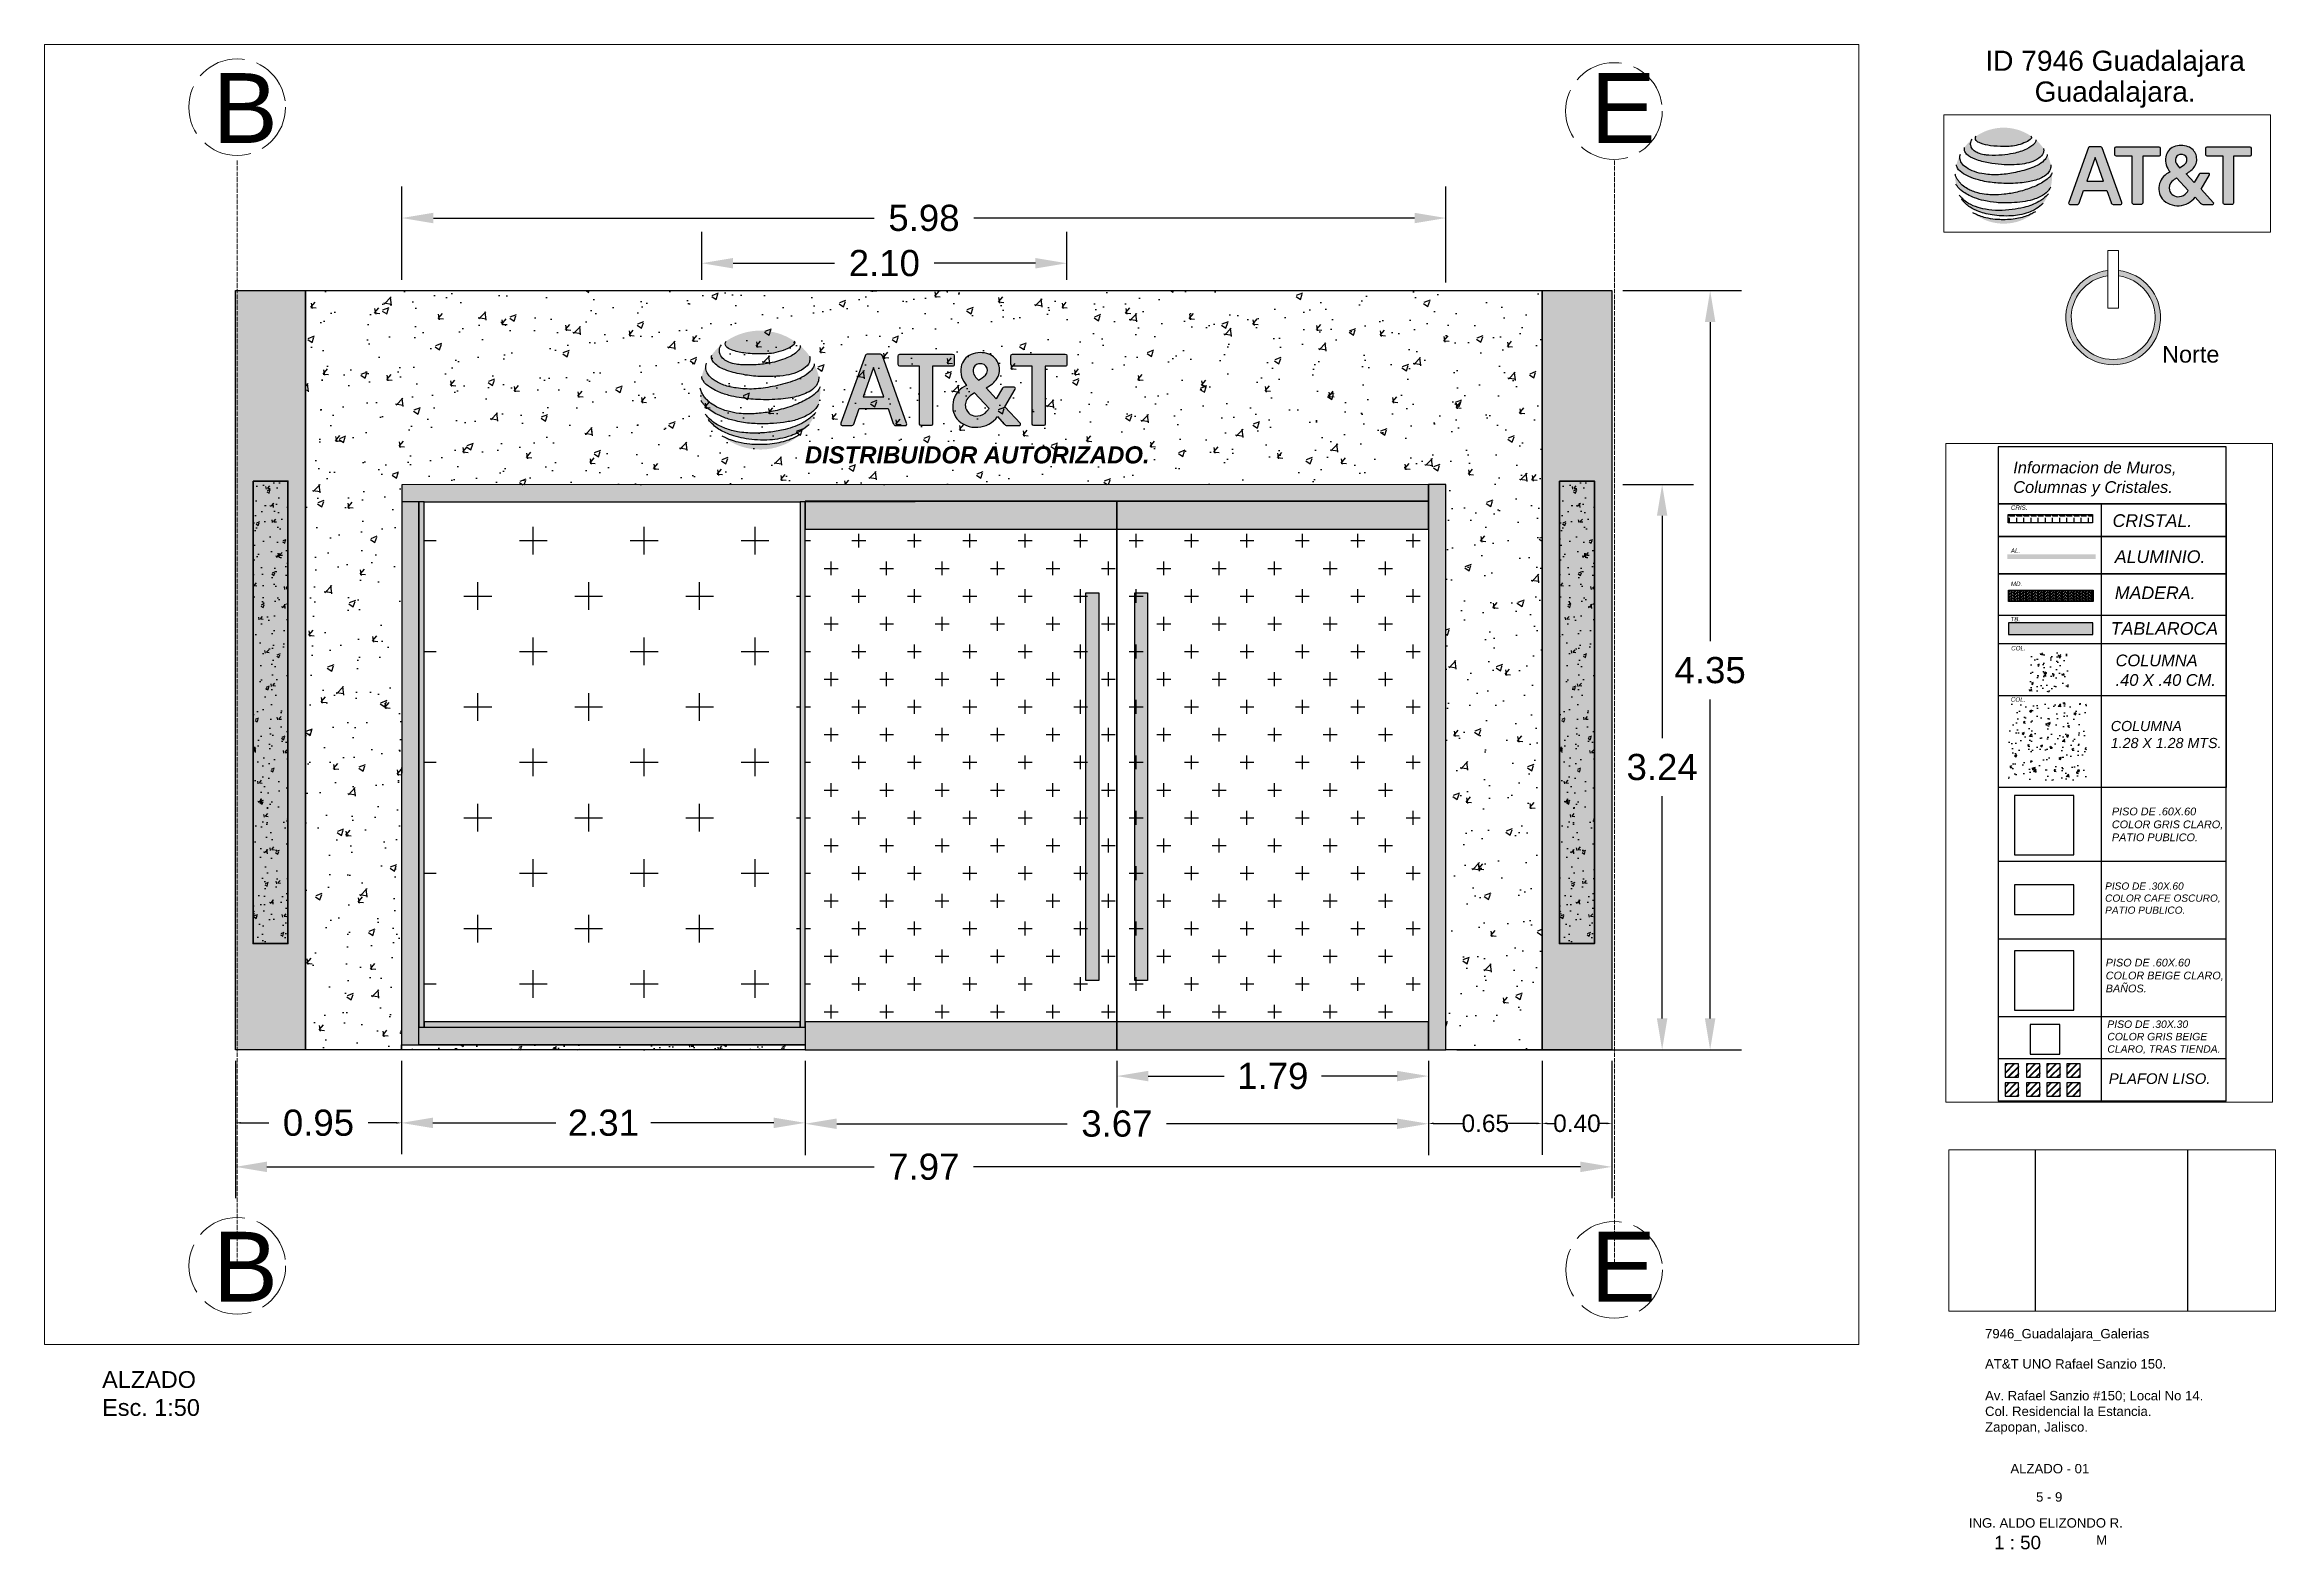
# Paper-space layout 'ARQ-05' of a CAD drawing. Header units: millimetres. Extents: x 82.4 to 165.5, y 72 to 128.1.
# The model-space entities are those that its viewports show. They can reach past a viewport. Long polylines and large blocks are cut down to what shows.
import ezdxf

# ---------------------------------------------------------------- set-up
doc = ezdxf.new("R2010")
doc.units = ezdxf.units.MM
doc.linetypes.add('ACAD_ISO02W100', pattern=[15, 12, -3])
for name, color, linetype, lineweight in [('COTAS', 161, 'ACAD_ISO02W100', 20), ('LAM-Solapa', 250, 'Continuous', 18), ('PLAFON', 151, 'Continuous', 25)]:
    doc.layers.add(name, color=color, linetype=linetype, lineweight=lineweight)
for name, color, linetype in [('CUADRO IMFORMATIVO', 93, 'Continuous'), ('LETRERO', 250, 'Continuous'), ('MEDIDAS.', 75, 'Continuous'), ('MUROS - ARQ.', 251, 'Continuous'), ('MUROS ACABADO.', 201, 'Continuous')]:
    doc.layers.add(name, color=color, linetype=linetype)
doc.styles.get("Standard").update_dxf_attribs({"font": 'arial.ttf'})
doc.dimstyles.get("Standard").update_dxf_attribs({"dimtxt": 0.15, "dimasz": 0.18, "dimexe": 0.18, "dimexo": 0.0625, "dimgap": 0.09, "dimtad": 0, "dimtih": 1, "dimtoh": 1, "dimzin": 0, "dimdsep": 46, "dimtxsty": 'Standard', "dimblk2": 'ARCHTICK', "dimcen": 0.09, "dimadec": 0, "dimazin": 0, "dimtfac": 1, "dimtofl": 0, "dimtmove": 0, "dimatfit": 3, "dimfxl": 1, "dimtolj": 1, "dimtzin": 0, "dimarcsym": 0})
picture_1 = doc.add_image_def('image29.png', size_in_pixel=(571, 626))
pattern_1 = [(0, (34.98416, 0), (0.15875, 0.15875), [0.079375, -0.238125]), (90, (35.02385, -0.03969), (-0.15875, 0.15875), [0.079375, -0.238125])]

psp = doc.layouts.new('ARQ-05')

# ---------------------------------------------------------------- texts
at = {"layer": 'LAM-Solapa', "attachment_point": 1}
for s, width, heights, insert, char_height in [('\\pi2.1502;ID 7946 Guadalajara', 13.82729, [0], (152.511, 127.84), 0.75), ('\\pi3.9873;Guadalajara.', 13.82729, [0], (152.511, 126.692), 0.75), ('Norte', 22.68618, [0], (161.245, 116.846), 0.625), ('7946_Guadalajara_Galerias', 23.37132, [0], (154.653, 80.225), 0.35), ('AT&T UNO Rafael Sanzio 150.', 23.37132, [0], (154.653, 79.1), 0.35), ('ALZADO\\PEsc. 1:50', 22.68618, [0], (84.533, 78.654), 0.625), ('Av. Rafael Sanzio #150; Local No 14.\\PCol. Residencial la Estancia.\\PZapopan, Jalisco.', 23.37132, [4.461], (154.653, 77.917), 0.35), ('\\pi1.7324;ALZADO - 01', 6.30978, [1.862], (153.865, 75.197), 0.35), ('\\pi2.6866;5 - 9', 6.30978, [1.46], (153.865, 74.143), 0.35), ('ING. ALDO ELIZONDO R.', 12.25027, [0], (154.05, 73.176), 0.35), ('\\pi0.93798;1 : 50', 3.51409, [1.255], (154.05, 72.521), 0.5), ('M', 2.80981, [1.297], (158.788, 72.543), 0.35)]:
    psp.add_mtext_dynamic_manual_height_columns(s, width=width, gutter_width=12.5, heights=heights, dxfattribs=dict(at, insert=insert, char_height=char_height))

msp = doc.modelspace()

# ---------------------------------------------------------------- texts
at = {"layer": 'COTAS', "color": 142, "char_height": 0.4, "attachment_point": 1}
for s, insert in [('B', (10985.39, 3805.376)), ('E', (10993.282, 3805.376)), ('B', (10985.391, 3798.738)), ('E', (10993.283, 3798.738))]:
    msp.add_mtext_dynamic_manual_height_columns(s, width=0.04813, gutter_width=12.5, heights=[0], dxfattribs=dict(at, insert=insert))
at = {"layer": 'CUADRO IMFORMATIVO', "color": 7, "attachment_point": 1}
for s, insert, char_height in [('{\\fArial|b0|i1|c0|p34;Informacion de Muros, \\PColumnas y Cristales.}', (10996.094, 3821.824), 0.11888), ('{\\fArial|b0|i1|c0|p34;CRIS.}', (10996.07, 3821.381), 0.04516), ('{\\fArial|b0|i1|c0|p34;CRISTAL.}', (10997.099, 3821.291), 0.1282), ('{\\fArial|b0|i1|c0|p34;AL.}', (10996.07, 3820.946), 0.04516), ('{\\fArial|b0|i1|c0|p34;ALUMINIO.}', (10997.122, 3820.926), 0.12835), ('{\\fArial|b0|i1|c0|p34;MD.}', (10996.07, 3820.61), 0.04516), ('{\\fArial|b0|i1|c0|p34;MADERA.}', (10997.122, 3820.56), 0.12835), ('{\\fArial|b0|i1|c0|p34;TB.}', (10996.066, 3820.252), 0.04516), ('{\\fArial|b0|i1|c0|p34;TABLAROCA}', (10997.081, 3820.199), 0.12835), ('{\\fArial|b0|i1|c0|p34;COL.}', (10996.073, 3819.958), 0.04516), ('{\\fArial|b0|i1|c0|p34;COLUMNA \\P.40 X .40 CM.}', (10997.13, 3819.871), 0.11881), ('{\\fArial|b0|i1|c0|p34;COL.}', (10996.07, 3819.439), 0.04516), ('{\\fArial|b0|i1|c0|p34;COLUMNA \\P1.28 X 1.28 MTS.}', (10997.081, 3819.199), 0.10306), ('{\\fArial|b0|i1|c0|p34;PISO DE .60X.60\\PCOLOR GRIS CLARO, \\PPATIO PUBLICO. }', (10997.092, 3818.322), 0.07849), ('{\\fArial|b0|i1|c0|p34;PISO DE .30X.60\\PCOLOR CAFE OSCURO, \\PPATIO PUBLICO. }', (10997.024, 3817.564), 0.07311), ('{\\fArial|b0|i1|c0|p34;PISO DE .60X.60\\PCOLOR BEIGE CLARO, \\PBAÑOS. }', (10997.03, 3816.792), 0.07849), ('{\\fArial|b0|i1|c0|p34;PISO DE .30X.30\\PCOLOR GRIS BEIGE\\PCLARO, TRAS TIENDA.}', (10997.046, 3816.167), 0.0753), ('{\\fArial|b0|i1|c0|p34;PLAFON LISO.}', (10997.061, 3815.632), 0.10772)]:
    msp.add_mtext_dynamic_manual_height_columns(s, width=3.703, gutter_width=12.5, heights=[0], dxfattribs=dict(at, insert=insert, char_height=char_height))
at = {"layer": 'LETRERO', "color": 250, "insert": (10988.782, 3803.238), "char_height": 0.09785, "attachment_point": 1}
msp.add_mtext_dynamic_manual_height_columns('{\\fArial|b1|i1|c0|p34;DISTRIBUIDOR AUTORIZADO.}', width=2.00814, gutter_width=12.5, heights=[0], dxfattribs=at)

# ---------------------------------------------------------------- blocks, each defined once
blk = doc.blocks.new('AT&T')
at = {"true_color": 0x389cff}
h = blk.add_hatch(color=150, dxfattribs=at)
h.dxf.hatch_style = 1
edge = h.paths.add_edge_path()
edge.add_ellipse((0.011, -0.0056), major_axis=(-0.2467, 0), ratio=0.990182, start_angle=235.80876, end_angle=304.48045)
edge.add_spline(control_points=[(-0.1287, 0.1958), (-0.1344, 0.1892), (-0.1334, 0.1714), (-0.0973, 0.155), (-0.0521, 0.1444), (0.0151, 0.1425), (0.0805, 0.1445), (0.1545, 0.1769), (0.1535, 0.192), (0.1496, 0.1965)], knot_values=[0.128865, 0.128865, 0.128865, 0.128865, 0.153866, 0.179922, 0.232217, 0.300381, 0.373945, 0.445699, 0.478946, 0.478946, 0.478946, 0.478946], degree=3, periodic=0)
h = blk.add_hatch(color=150, dxfattribs=at)
h.dxf.hatch_style = 1
edge = h.paths.add_edge_path()
edge.add_spline(control_points=[(-0.2293, 0.0496), (-0.2287, 0.0439), (-0.222, 0.024), (-0.1964, 0.0057), (-0.1602, -0.014), (-0.1206, -0.0275), (-0.0648, -0.0392), (0.0063, -0.0461), (0.0774, -0.0452), (0.1433, -0.0372), (0.188, -0.0255), (0.2234, -0.0061), (0.2435, 0.0134), (0.2511, 0.0333), (0.2515, 0.0457), (0.2514, 0.0493)], knot_values=[0.014023, 0.014023, 0.014023, 0.014023, 0.030974, 0.073379, 0.10402, 0.155335, 0.197783, 0.274963, 0.369242, 0.410223, 0.47411, 0.506523, 0.530369, 0.556614, 0.567607, 0.567607, 0.567607, 0.567607], degree=3, periodic=0)
edge.add_ellipse((0.011, -0.0056), major_axis=(-0.2467, 0), ratio=0.990182, start_angle=192.99233, end_angle=206.21787)
edge.add_spline(control_points=[(0.2323, 0.1023), (0.2323, 0.1002), (0.2317, 0.0882), (0.2051, 0.0551), (0.1433, 0.0286), (0.0643, 0.0082), (-0.0137, -0.0035), (-0.0811, 0.0006), (-0.137, 0.0124), (-0.1769, 0.0323), (-0.2036, 0.0555), (-0.214, 0.0823), (-0.2117, 0.097), (-0.2092, 0.1046)], knot_values=[0.003597, 0.003597, 0.003597, 0.003597, 0.009886, 0.039798, 0.122741, 0.208239, 0.285459, 0.358281, 0.409779, 0.455584, 0.490924, 0.513468, 0.537289, 0.537289, 0.537289, 0.537289], degree=3, periodic=0)
edge.add_ellipse((0.011, -0.0056), major_axis=(-0.2467, 0), ratio=0.990182, start_angle=333.19912, end_angle=346.94128)
h = blk.add_hatch(color=150, dxfattribs=at)
h.dxf.hatch_style = 1
edge = h.paths.add_edge_path()
edge.add_spline(control_points=[(0.1747, 0.1772), (0.1757, 0.1739), (0.1759, 0.17), (0.1625, 0.1481), (0.1228, 0.1255), (0.065, 0.1067), (0.0001, 0.0979), (-0.0497, 0.0968), (-0.0907, 0.1001), (-0.1165, 0.1075), (-0.14, 0.1203), (-0.1542, 0.1376), (-0.1591, 0.1603), (-0.1532, 0.1732), (-0.1487, 0.1806)], knot_values=[0.003593, 0.003593, 0.003593, 0.003593, 0.006024, 0.021106, 0.073245, 0.144555, 0.202269, 0.269247, 0.293403, 0.325434, 0.349075, 0.372728, 0.390364, 0.4152, 0.4152, 0.4152, 0.4152], degree=3, periodic=0)
edge.add_ellipse((0.011, -0.0056), major_axis=(-0.2467, 0), ratio=0.990182, start_angle=310.35697, end_angle=323.8514)
edge.add_spline(control_points=[(-0.1882, 0.1385), (-0.1894, 0.1327), (-0.1896, 0.1201), (-0.172, 0.0954), (-0.1281, 0.0739), (-0.0678, 0.0581), (-0.0054, 0.0502), (0.0521, 0.0496), (0.1168, 0.0525), (0.1758, 0.0685), (0.2134, 0.1025), (0.2152, 0.1228), (0.2143, 0.1309), (0.2139, 0.1333)], knot_values=[0.008649, 0.008649, 0.008649, 0.008649, 0.025773, 0.045772, 0.096013, 0.166665, 0.233614, 0.282556, 0.338803, 0.427861, 0.462359, 0.479526, 0.486818, 0.486818, 0.486818, 0.486818], degree=3, periodic=0)
edge.add_ellipse((0.011, -0.0056), major_axis=(-0.2467, 0), ratio=0.990182, start_angle=214.66002, end_angle=228.43024)
at = {"true_color": 0x000000}
h = blk.add_hatch(color=18, dxfattribs=at)
h.dxf.hatch_style = 1
edge = h.paths.add_edge_path()
edge.add_line((0.3475, -0.1515), (0.3868, -0.1515))
edge.add_arc((0.3868, -0.1433), 0.00826, 270, 346.49232)
edge.add_line((0.3948, -0.1452), (0.4172, -0.081))
edge.add_line((0.4172, -0.081), (0.5357, -0.081))
edge.add_line((0.5357, -0.081), (0.5574, -0.1428))
edge.add_arc((0.5697, -0.1387), 0.013, 198.61711, 261.66238)
edge.add_line((0.5678, -0.1515), (0.607, -0.1516))
edge.add_arc((0.6059, -0.1446), 0.00708, 278.8223, 386.06493)
edge.add_line((0.6123, -0.1415), (0.5125, 0.1354))
edge.add_arc((0.503, 0.132), 0.01, 19.8261, 75.82093)
edge.add_line((0.5055, 0.1418), (0.4507, 0.1418))
edge.add_arc((0.4507, 0.1335), 0.00823, 90, 151.53848)
edge.add_line((0.4435, 0.1374), (0.3426, -0.1419))
edge.add_arc((0.3484, -0.1451), 0.00653, 151.07027, 262.02362)
h.paths.add_polyline_path([(0.434, -0.0339), (0.5185, -0.0339), (0.4767, 0.0871)], flags=16)
h = blk.add_hatch(color=18, dxfattribs=at)
h.dxf.hatch_style = 1
edge = h.paths.add_edge_path()
edge.add_line((0.5837, 0.142), (0.8005, 0.142))
edge.add_arc((0.8005, 0.1348), 0.00716, 4.19999, 90, ccw=False)
edge.add_line((0.8077, 0.1353), (0.8077, 0.0996))
edge.add_arc((0.801, 0.0996), 0.00668, -95.31113, 0, ccw=False)
edge.add_line((0.8004, 0.093), (0.7186, 0.093))
edge.add_line((0.7186, 0.093), (0.7186, -0.146))
edge.add_arc((0.7116, -0.1445), 0.00716, 280.03141, 347.51879, ccw=False)
edge.add_line((0.7129, -0.1515), (0.672, -0.1515))
edge.add_arc((0.6729, -0.1442), 0.00745, 188.94313, 262.82227, ccw=False)
edge.add_line((0.6656, -0.1453), (0.6656, 0.093))
edge.add_line((0.6656, 0.093), (0.5849, 0.093))
edge.add_arc((0.5849, 0.1011), 0.00813, 193.59653, 270, ccw=False)
edge.add_line((0.577, 0.0992), (0.577, 0.1343))
edge.add_arc((0.5847, 0.1343), 0.00773, 97.51574, 180, ccw=False)
h = blk.add_hatch(color=18, dxfattribs=at)
h.dxf.hatch_style = 1
edge = h.paths.add_edge_path(flags=16)
edge.add_arc((0.8405, 0.1598), 0.1413, 297.96974, 312.5604)
edge.add_arc((0.9164, 0.075), 0.0275, 315.73621, 358.76015)
edge.add_arc((0.9181, 0.0765), 0.0259, 355.28137, 443.56521)
edge.add_arc((0.9143, 0.0159), 0.0866, 85.54023, 94.45977)
edge.add_arc((0.9114, 0.0763), 0.0262, 98.39035, 178.77629)
edge.add_arc((0.9198, 0.0739), 0.0347, 175.1233, 217.13161)
edge.add_arc((0.9708, 0.103), 0.0933, 212.44336, 226.68991)
edge = h.paths.add_edge_path(flags=16)
edge.add_line((0.9507, -0.0813), (0.8912, -0.0173))
edge.add_arc((0.941, -0.1101), 0.1054, 118.20096, 134.03797)
edge.add_arc((0.8981, -0.0675), 0.0449, 132.53892, 194.59899)
edge.add_arc((0.8982, -0.0676), 0.045, 194.46129, 279.06822)
edge.add_arc((0.9013, -0.0603), 0.0518, 274.35322, 321.59)
edge.add_arc((0.8531, -0.0138), 0.1187, 318.48757, 325.3812)
edge = h.paths.add_edge_path()
edge.add_arc((0.8926, -0.0712), 0.0913, 111.79706, 215.48753)
edge.add_arc((0.898, -0.049), 0.1096, 223.28818, 323.39802)
edge.add_line((0.986, -0.1144), (1.013, -0.1449))
edge.add_arc((1.026, -0.1356), 0.016, 215.81592, 267.01052)
edge.add_line((1.0251, -0.1515), (1.0752, -0.1515))
edge.add_arc((1.0744, -0.1459), 0.00569, 277.51574, 384.51939)
edge.add_line((1.0796, -0.1435), (1.016, -0.0744))
edge.add_line((1.016, -0.0744), (1.0579, -0.002))
edge.add_arc((1.0531, 0.0008), 0.0056, 329.92161, 439.58613)
edge.add_line((1.0541, 0.0063), (1.0141, 0.0063))
edge.add_arc((1.0141, -0.0051), 0.0114, 90, 140.62448)
edge.add_line((1.0053, 0.0021), (0.9805, -0.0409))
edge.add_line((0.9805, -0.0409), (0.9395, 0.0039))
edge.add_arc((0.886, 0.1104), 0.1192, 296.67717, 325.63512)
edge.add_arc((0.9247, 0.0779), 0.0691, 329.72187, 428.20292)
edge.add_arc((0.9153, 0.0445), 0.1037, 70.21568, 111.5609)
edge.add_arc((0.9034, 0.078), 0.0682, 112.57893, 170.18893)
edge.add_arc((0.9163, 0.073), 0.0819, 168.33036, 197.20493)
edge.add_arc((0.9434, 0.0867), 0.1119, 199.76986, 220.79873)
h = blk.add_hatch(color=18, dxfattribs=at)
h.dxf.hatch_style = 1
edge = h.paths.add_edge_path()
edge.add_line((1.0466, 0.142), (1.2634, 0.142))
edge.add_arc((1.2634, 0.1348), 0.00716, 4.19999, 90, ccw=False)
edge.add_line((1.2705, 0.1353), (1.2705, 0.0996))
edge.add_arc((1.2638, 0.0996), 0.00668, -95.31113, 0, ccw=False)
edge.add_line((1.2632, 0.093), (1.1815, 0.093))
edge.add_line((1.1815, 0.093), (1.1815, -0.146))
edge.add_arc((1.1745, -0.1445), 0.00716, 280.03141, 347.51879, ccw=False)
edge.add_line((1.1757, -0.1515), (1.1349, -0.1515))
edge.add_arc((1.1358, -0.1442), 0.00745, 188.94313, 262.82227, ccw=False)
edge.add_line((1.1284, -0.1453), (1.1284, 0.093))
edge.add_line((1.1284, 0.093), (1.0477, 0.093))
edge.add_arc((1.0477, 0.1011), 0.00813, 193.59653, 270, ccw=False)
edge.add_line((1.0398, 0.0992), (1.0398, 0.1343))
edge.add_arc((1.0476, 0.1343), 0.00773, 97.51574, 180, ccw=False)
at = {"true_color": 0x389cff}
h = blk.add_hatch(color=150, dxfattribs=at)
h.dxf.hatch_style = 1
edge = h.paths.add_edge_path()
edge.add_spline(control_points=[(-0.232, -0.048), (-0.2297, -0.0526), (-0.2248, -0.0613), (-0.2129, -0.0735), (-0.1967, -0.0878), (-0.1707, -0.1034), (-0.1345, -0.1205), (-0.0846, -0.1348), (-0.0364, -0.1424), (0.0155, -0.1446), (0.0641, -0.1437), (0.1189, -0.1373), (0.1642, -0.1277), (0.2034, -0.1105), (0.2315, -0.0925), (0.2447, -0.0726), (0.2495, -0.0653), (0.2507, -0.0636)], knot_values=[0.012982, 0.012982, 0.012982, 0.012982, 0.028308, 0.04302, 0.063513, 0.093229, 0.133566, 0.183249, 0.248239, 0.279568, 0.339134, 0.393524, 0.445234, 0.477135, 0.521976, 0.542107, 0.5483, 0.5483, 0.5483, 0.5483], degree=3, periodic=0)
edge.add_ellipse((0.011, -0.0056), major_axis=(-0.2467, 0), ratio=0.990182, start_angle=166.26811, end_angle=183.20985)
edge.add_spline(control_points=[(0.2573, 0.0081), (0.2558, 0.0041), (0.2516, -0.0054), (0.2358, -0.0222), (0.2022, -0.0458), (0.1479, -0.0697), (0.0821, -0.09), (0.0174, -0.1012), (-0.035, -0.104), (-0.0805, -0.1017), (-0.1152, -0.095), (-0.1477, -0.0849), (-0.1745, -0.0723), (-0.1963, -0.057), (-0.2127, -0.0416), (-0.2228, -0.0279), (-0.231, -0.0134), (-0.2342, -0.0031), (-0.2356, 0.0022)], knot_values=[0.007802, 0.007802, 0.007802, 0.007802, 0.0205, 0.038932, 0.075849, 0.143421, 0.21564, 0.282181, 0.339884, 0.372758, 0.418414, 0.445526, 0.474864, 0.506767, 0.524911, 0.541965, 0.557948, 0.574375, 0.574375, 0.574375, 0.574375], degree=3, periodic=0)
edge.add_ellipse((0.011, -0.0056), major_axis=(-0.2467, 0), ratio=0.990182, start_angle=358.17621, end_angle=370.00004)
h = blk.add_hatch(color=150, dxfattribs=at)
h.dxf.hatch_style = 1
edge = h.paths.add_edge_path()
edge.add_spline(control_points=[(-0.2035, -0.1262), (-0.1997, -0.1305), (-0.1894, -0.1416), (-0.1718, -0.158), (-0.1488, -0.1733), (-0.1208, -0.1863), (-0.0867, -0.1977), (-0.0454, -0.2067), (0.0011, -0.2109), (0.0476, -0.2115), (0.0938, -0.2054), (0.1335, -0.1958), (0.1715, -0.1785), (0.1954, -0.1614), (0.2092, -0.1497), (0.2119, -0.1474)], knot_values=[0.02124, 0.02124, 0.02124, 0.02124, 0.038567, 0.066554, 0.09322, 0.121056, 0.158938, 0.200798, 0.247614, 0.298784, 0.33987, 0.387174, 0.420854, 0.464375, 0.475001, 0.475001, 0.475001, 0.475001], degree=3, periodic=0)
edge.add_ellipse((0.011, -0.0056), major_axis=(-0.2467, 0), ratio=0.990182, start_angle=144.51815, end_angle=157.85061)
edge.add_spline(control_points=[(0.2395, -0.0977), (0.2356, -0.1018), (0.2209, -0.1168), (0.1815, -0.146), (0.1212, -0.1674), (0.0517, -0.1792), (-0.0139, -0.1842), (-0.077, -0.1796), (-0.1324, -0.1644), (-0.1743, -0.1452), (-0.2, -0.122), (-0.2109, -0.1091), (-0.2146, -0.1044)], knot_values=[0.011524, 0.011524, 0.011524, 0.011524, 0.028354, 0.074673, 0.157277, 0.217096, 0.286184, 0.354151, 0.405667, 0.458056, 0.490472, 0.508639, 0.508639, 0.508639, 0.508639], degree=3, periodic=0)
edge.add_ellipse((0.011, -0.0056), major_axis=(-0.2467, 0), ratio=0.990182, start_angle=23.85399, end_angle=29.59482)
h = blk.add_hatch(color=150, dxfattribs=at)
h.dxf.hatch_style = 1
edge = h.paths.add_edge_path()
edge.add_ellipse((0.011, -0.0056), major_axis=(-0.2467, 0), ratio=0.990182, start_angle=50.67857, end_angle=131.24059)
edge.add_spline(control_points=[(0.1736, -0.1893), (0.1708, -0.1907), (0.1605, -0.1957), (0.1411, -0.2061), (0.1121, -0.2168), (0.0775, -0.2242), (0.0393, -0.2301), (0.0023, -0.2298), (-0.0377, -0.2286), (-0.0746, -0.2218), (-0.1086, -0.2123), (-0.1301, -0.2023), (-0.1413, -0.1966), (-0.1453, -0.1946)], knot_values=[0.00823, 0.00823, 0.00823, 0.00823, 0.0177, 0.042594, 0.074296, 0.109937, 0.148709, 0.189938, 0.2206, 0.268724, 0.301937, 0.3263, 0.33974, 0.33974, 0.33974, 0.33974], degree=3, periodic=0)
at = {"color": 18, "true_color": 0x000000}
for points in [[(0.3475, -0.1515), (0.3868, -0.1515, 0.346732), (0.3948, -0.1452), (0.4172, -0.081), (0.5357, -0.081), (0.5574, -0.1428, 0.282242), (0.5678, -0.1515), (0.607, -0.1516, 0.50537), (0.6123, -0.1415), (0.5125, 0.1354, 0.249304), (0.5055, 0.1418), (0.4507, 0.1418, 0.275157), (0.4435, 0.1374), (0.3426, -0.1419, 0.525866)], [(0.5837, 0.142), (0.8005, 0.142, -0.392903), (0.8077, 0.1353), (0.8077, 0.0996, -0.441632), (0.8004, 0.093), (0.7186, 0.093), (0.7186, -0.146, -0.303287), (0.7129, -0.1515), (0.672, -0.1515, -0.334009), (0.6656, -0.1453), (0.6656, 0.093), (0.5849, 0.093, -0.346298), (0.577, 0.0992), (0.577, 0.1343, -0.376295)], [(1.0466, 0.142), (1.2634, 0.142, -0.392903), (1.2705, 0.1353), (1.2705, 0.0996, -0.441632), (1.2632, 0.093), (1.1815, 0.093), (1.1815, -0.146, -0.303287), (1.1757, -0.1515), (1.1349, -0.1515, -0.334009), (1.1284, -0.1453), (1.1284, 0.093), (1.0477, 0.093, -0.346298), (1.0398, 0.0992), (1.0398, 0.1343, -0.376295)]]:
    blk.add_lwpolyline(points, format="xyb", close=True, dxfattribs=at)
for points in [[(0.9395, 0.0039, 0.12703), (0.9844, 0.0431, 0.458264), (0.9504, 0.1421, 0.182385), (0.8772, 0.141, 0.256803), (0.8361, 0.0896, 0.12666), (0.8381, 0.0488, 0.092014), (0.8587, 0.0135, -56.877628)], [(0.9068, 0.0351, 0.06375), (0.9361, 0.0558, 0.189964), (0.9439, 0.0744, 0.405468), (0.921, 0.1023, 0.038938), (0.9075, 0.1023, 0.365879), (0.8851, 0.0769, 0.185377), (0.892, 0.0529, 0.062243), (0.9068, 0.0351, -0.802104)], [(0.8587, 0.0135, 0.486062), (0.8183, -0.1242, 0.466891), (0.986, -0.1144), (1.013, -0.1449, 0.22717), (1.0251, -0.1515), (1.0752, -0.1515, 0.504061), (1.0796, -0.1435), (1.016, -0.0744), (1.0579, -0.002, 0.518708), (1.0541, 0.0063), (1.0141, 0.0063, 0.224555), (1.0053, 0.0021), (0.9805, -0.0409), (0.9395, 0.0039)], [(0.9507, -0.0813), (0.8912, -0.0173, 0.069212), (0.8677, -0.0344, 0.277607), (0.8546, -0.0788, 0.386906), (0.9053, -0.112, 0.209078), (0.9419, -0.0925, 0.030088), (0.9507, -0.0813, 0.609101)]]:
    blk.add_lwpolyline(points, format="xyb", dxfattribs=at)
blk.add_lwpolyline([(0.434, -0.0339), (0.5185, -0.0339), (0.4767, 0.0871), (0.434, -0.0339)], dxfattribs=at)
at = {"color": 150, "true_color": 0x389cff}
for points, knots in [([(0.1496, 0.1965), (0.1535, 0.192), (0.1545, 0.1769), (0.0805, 0.1445), (0.0151, 0.1425), (-0.0521, 0.1444), (-0.0973, 0.155), (-0.1334, 0.1714), (-0.1344, 0.1892), (-0.1287, 0.1958)], [0.1288654, 0.1288654, 0.1288654, 0.1288654, 0.1621128, 0.2338664, 0.3074303, 0.3755951, 0.4278902, 0.4539459, 0.4789464, 0.4789464, 0.4789464, 0.4789464]), ([(0.2323, 0.1023), (0.2323, 0.1002), (0.2317, 0.0882), (0.2051, 0.0551), (0.1433, 0.0286), (0.0643, 0.0082), (-0.0137, -0.0035), (-0.0811, 0.0006), (-0.137, 0.0124), (-0.1769, 0.0323), (-0.2036, 0.0555), (-0.214, 0.0823), (-0.2117, 0.097), (-0.2092, 0.1046)], [0.0035967, 0.0035967, 0.0035967, 0.0035967, 0.0098858, 0.0397983, 0.122741, 0.2082388, 0.285459, 0.3582808, 0.4097789, 0.4555835, 0.4909237, 0.5134678, 0.5372889, 0.5372889, 0.5372889, 0.5372889]), ([(0.2139, 0.1333), (0.2143, 0.1309), (0.2152, 0.1228), (0.2134, 0.1025), (0.1758, 0.0685), (0.1168, 0.0525), (0.0521, 0.0496), (-0.0054, 0.0502), (-0.0678, 0.0581), (-0.1281, 0.0739), (-0.172, 0.0954), (-0.1896, 0.1201), (-0.1894, 0.1327), (-0.1882, 0.1385)], [0.0086485, 0.0086485, 0.0086485, 0.0086485, 0.01594, 0.0331077, 0.067605, 0.1566633, 0.2129102, 0.2618518, 0.3288015, 0.3994534, 0.4496941, 0.4696933, 0.4868177, 0.4868177, 0.4868177, 0.4868177]), ([(0.1747, 0.1772), (0.1757, 0.1739), (0.1759, 0.17), (0.1625, 0.1481), (0.1228, 0.1255), (0.065, 0.1067), (0.0001, 0.0979), (-0.0497, 0.0968), (-0.0907, 0.1001), (-0.1165, 0.1075), (-0.14, 0.1203), (-0.1542, 0.1376), (-0.1591, 0.1603), (-0.1532, 0.1732), (-0.1487, 0.1806)], [0.0035932, 0.0035932, 0.0035932, 0.0035932, 0.0060238, 0.0211063, 0.0732448, 0.1445555, 0.2022685, 0.2692466, 0.2934034, 0.3254338, 0.3490749, 0.3727276, 0.3903641, 0.4151999, 0.4151999, 0.4151999, 0.4151999]), ([(0.2573, 0.0081), (0.2558, 0.0041), (0.2516, -0.0054), (0.2358, -0.0222), (0.2022, -0.0458), (0.1479, -0.0697), (0.0821, -0.09), (0.0174, -0.1012), (-0.035, -0.104), (-0.0805, -0.1017), (-0.1152, -0.095), (-0.1477, -0.0849), (-0.1745, -0.0723), (-0.1963, -0.057), (-0.2127, -0.0416), (-0.2228, -0.0279), (-0.231, -0.0134), (-0.2342, -0.0031), (-0.2356, 0.0022)], [0.0078016, 0.0078016, 0.0078016, 0.0078016, 0.0205003, 0.0389321, 0.0758492, 0.1434214, 0.2156401, 0.2821809, 0.3398835, 0.3727584, 0.4184145, 0.4455255, 0.4748644, 0.5067672, 0.5249113, 0.5419651, 0.5579475, 0.5743748, 0.5743748, 0.5743748, 0.5743748]), ([(0.2514, 0.0493), (0.2515, 0.0457), (0.2511, 0.0333), (0.2435, 0.0134), (0.2234, -0.0061), (0.188, -0.0255), (0.1433, -0.0372), (0.0774, -0.0452), (0.0063, -0.0461), (-0.0648, -0.0392), (-0.1206, -0.0275), (-0.1602, -0.014), (-0.1964, 0.0057), (-0.222, 0.024), (-0.2287, 0.0439), (-0.2293, 0.0496)], [0.0140234, 0.0140234, 0.0140234, 0.0140234, 0.0250162, 0.0512619, 0.0751078, 0.1075212, 0.1714081, 0.2123883, 0.306668, 0.3838473, 0.4262958, 0.4776106, 0.5082517, 0.5506568, 0.5676073, 0.5676073, 0.5676073, 0.5676073]), ([(0.2507, -0.0636), (0.2495, -0.0653), (0.2447, -0.0726), (0.2315, -0.0925), (0.2034, -0.1105), (0.1642, -0.1277), (0.1189, -0.1373), (0.0641, -0.1437), (0.0155, -0.1446), (-0.0364, -0.1424), (-0.0846, -0.1348), (-0.1345, -0.1205), (-0.1707, -0.1034), (-0.1967, -0.0878), (-0.2129, -0.0735), (-0.2248, -0.0613), (-0.2297, -0.0526), (-0.232, -0.048)], [0.0129818, 0.0129818, 0.0129818, 0.0129818, 0.0191742, 0.0393052, 0.0841466, 0.1160473, 0.1677579, 0.2221471, 0.2817133, 0.3130424, 0.3780328, 0.4277155, 0.4680528, 0.4977683, 0.518262, 0.5329737, 0.5482997, 0.5482997, 0.5482997, 0.5482997]), ([(0.2395, -0.0977), (0.2356, -0.1018), (0.2209, -0.1168), (0.1815, -0.146), (0.1212, -0.1674), (0.0517, -0.1792), (-0.0139, -0.1842), (-0.077, -0.1796), (-0.1324, -0.1644), (-0.1743, -0.1452), (-0.2, -0.122), (-0.2109, -0.1091), (-0.2146, -0.1044)], [0.011524, 0.011524, 0.011524, 0.011524, 0.0283541, 0.0746731, 0.1572768, 0.2170963, 0.2861837, 0.3541511, 0.4056674, 0.4580557, 0.4904717, 0.5086393, 0.5086393, 0.5086393, 0.5086393]), ([(0.2119, -0.1474), (0.2092, -0.1497), (0.1954, -0.1614), (0.1715, -0.1785), (0.1335, -0.1958), (0.0938, -0.2054), (0.0476, -0.2115), (0.0011, -0.2109), (-0.0454, -0.2067), (-0.0867, -0.1977), (-0.1208, -0.1863), (-0.1488, -0.1733), (-0.1718, -0.158), (-0.1894, -0.1416), (-0.1997, -0.1305), (-0.2035, -0.1262)], [0.0212403, 0.0212403, 0.0212403, 0.0212403, 0.0318666, 0.0753881, 0.1090673, 0.1563713, 0.1974573, 0.2486273, 0.2954439, 0.3373039, 0.3751856, 0.4030217, 0.4296875, 0.4576748, 0.4750013, 0.4750013, 0.4750013, 0.4750013]), ([(0.1736, -0.1893), (0.1708, -0.1907), (0.1605, -0.1957), (0.1411, -0.2061), (0.1121, -0.2168), (0.0775, -0.2242), (0.0393, -0.2301), (0.0023, -0.2298), (-0.0377, -0.2286), (-0.0746, -0.2218), (-0.1086, -0.2123), (-0.1301, -0.2023), (-0.1413, -0.1966), (-0.1453, -0.1946)], [0.0082302, 0.0082302, 0.0082302, 0.0082302, 0.0177002, 0.0425936, 0.0742963, 0.109937, 0.1487094, 0.1899382, 0.2206004, 0.2687243, 0.3019369, 0.3263003, 0.3397397, 0.3397397, 0.3397397, 0.3397397])]:
    blk.add_open_spline(points, degree=3, knots=knots, dxfattribs=at)
blk = doc.blocks.new('*D160')
at = {"layer": 'Defpoints', "color": 0, "transparency": 16777216}
for p in [(10985.521, 3799.78), (10993.404, 3799.78), (10985.521, 3799.11)]:
    blk.add_point(p, dxfattribs=at)
at = {"layer": 'MEDIDAS.', "color": 0, "lineweight": -2, "transparency": 16777216}
for p, q in [((10985.521, 3799.717), (10985.521, 3798.93)), ((10993.404, 3799.717), (10993.404, 3798.93)), ((10985.701, 3799.11), (10989.178, 3799.11)), ((10993.224, 3799.11), (10989.747, 3799.11))]:
    blk.add_line(p, q, dxfattribs=at)
at = {"layer": 'MEDIDAS.', "color": 0, "transparency": 16777216}
for points in [[(10985.701, 3799.14), (10985.701, 3799.08), (10985.521, 3799.11)], [(10993.224, 3799.14), (10993.224, 3799.08), (10993.404, 3799.11)]]:
    blk.add_solid(points, dxfattribs=at)
at = {"layer": 'MEDIDAS.', "color": 0, "transparency": 16777216, "insert": (10989.463, 3799.11), "char_height": 0.15, "attachment_point": 5}
blk.add_mtext('\\A1;7.97', dxfattribs=at)
blk = doc.blocks.new('_ArchTick')
at = {"color": 0, "linetype": 'ByBlock', "const_width": 0.15}
blk.add_lwpolyline([(-0.5, -0.5), (0.5, 0.5)], dxfattribs=at)
blk = doc.blocks.new('*D162')
at = {"layer": 'Defpoints', "color": 0, "transparency": 16777216}
for p in [(10993.004, 3799.78), (10993.404, 3799.78), (10993.004, 3799.359)]:
    blk.add_point(p, dxfattribs=at)
at = {"layer": 'MEDIDAS.', "color": 0, "lineweight": -2, "transparency": 16777216}
for p, q in [((10993.004, 3799.717), (10993.004, 3799.179)), ((10993.404, 3799.717), (10993.404, 3799.179)), ((10993.034, 3799.359), (10993.074, 3799.359)), ((10993.374, 3799.359), (10993.334, 3799.359))]:
    blk.add_line(p, q, dxfattribs=at)
at = {"layer": 'MEDIDAS.', "color": 0, "transparency": 16777216}
for points in [[(10993.034, 3799.364), (10993.034, 3799.354), (10993.004, 3799.359)], [(10993.374, 3799.364), (10993.374, 3799.354), (10993.404, 3799.359)]]:
    blk.add_solid(points, dxfattribs=at)
at = {"layer": 'MEDIDAS.', "color": 0, "transparency": 16777216, "insert": (10993.204, 3799.359), "char_height": 0.1, "attachment_point": 5}
blk.add_mtext('\\A1;0.40', dxfattribs=at)
blk = doc.blocks.new('*D163')
at = {"layer": 'Defpoints', "color": 0, "transparency": 16777216}
for p in [(10992.354, 3799.78), (10993.004, 3799.78), (10993.004, 3799.359)]:
    blk.add_point(p, dxfattribs=at)
at = {"layer": 'MEDIDAS.', "color": 0, "lineweight": -2, "transparency": 16777216}
for p, q in [((10992.354, 3799.717), (10992.354, 3799.179)), ((10993.004, 3799.717), (10993.004, 3799.179)), ((10992.384, 3799.359), (10992.549, 3799.359)), ((10992.974, 3799.359), (10992.809, 3799.359))]:
    blk.add_line(p, q, dxfattribs=at)
at = {"layer": 'MEDIDAS.', "color": 0, "transparency": 16777216}
for points in [[(10992.384, 3799.364), (10992.384, 3799.354), (10992.354, 3799.359)], [(10992.974, 3799.364), (10992.974, 3799.354), (10993.004, 3799.359)]]:
    blk.add_solid(points, dxfattribs=at)
at = {"layer": 'MEDIDAS.', "color": 0, "transparency": 16777216, "insert": (10992.679, 3799.359), "char_height": 0.1, "attachment_point": 5}
blk.add_mtext('\\A1;0.65', dxfattribs=at)
blk = doc.blocks.new('*D164')
at = {"layer": 'Defpoints', "color": 0, "transparency": 16777216}
for p in [(10988.784, 3799.78), (10992.354, 3799.78), (10992.354, 3799.357)]:
    blk.add_point(p, dxfattribs=at)
at = {"layer": 'MEDIDAS.', "color": 0, "lineweight": -2, "transparency": 16777216}
for p, q in [((10988.784, 3799.717), (10988.784, 3799.177)), ((10992.354, 3799.717), (10992.354, 3799.177)), ((10988.964, 3799.357), (10990.284, 3799.357)), ((10992.174, 3799.357), (10990.854, 3799.357))]:
    blk.add_line(p, q, dxfattribs=at)
at = {"layer": 'MEDIDAS.', "color": 0, "transparency": 16777216}
for points in [[(10988.964, 3799.387), (10988.964, 3799.327), (10988.784, 3799.357)], [(10992.174, 3799.387), (10992.174, 3799.327), (10992.354, 3799.357)]]:
    blk.add_solid(points, dxfattribs=at)
at = {"layer": 'MEDIDAS.', "color": 0, "transparency": 16777216, "insert": (10990.569, 3799.357), "char_height": 0.15, "attachment_point": 5}
blk.add_mtext('\\A1;3.67', dxfattribs=at)
blk = doc.blocks.new('*D165')
at = {"layer": 'Defpoints', "color": 0, "transparency": 16777216}
for p in [(10986.471, 3799.78), (10988.784, 3799.78), (10986.471, 3799.362)]:
    blk.add_point(p, dxfattribs=at)
at = {"layer": 'MEDIDAS.', "color": 0, "lineweight": -2, "transparency": 16777216}
for p, q in [((10986.471, 3799.717), (10986.471, 3799.182)), ((10988.784, 3799.717), (10988.784, 3799.182)), ((10986.651, 3799.362), (10987.356, 3799.362)), ((10988.604, 3799.362), (10987.899, 3799.362))]:
    blk.add_line(p, q, dxfattribs=at)
at = {"layer": 'MEDIDAS.', "color": 0, "transparency": 16777216}
for points in [[(10986.651, 3799.392), (10986.651, 3799.332), (10986.471, 3799.362)], [(10988.604, 3799.392), (10988.604, 3799.332), (10988.784, 3799.362)]]:
    blk.add_solid(points, dxfattribs=at)
at = {"layer": 'MEDIDAS.', "color": 0, "transparency": 16777216, "insert": (10987.628, 3799.362), "char_height": 0.15, "attachment_point": 5}
blk.add_mtext('\\A1;2.31', dxfattribs=at)
blk = doc.blocks.new('*D166')
at = {"layer": 'Defpoints', "color": 0, "transparency": 16777216}
for p in [(10985.521, 3799.78), (10986.471, 3799.78), (10986.471, 3799.362)]:
    blk.add_point(p, dxfattribs=at)
at = {"layer": 'MEDIDAS.', "color": 0, "lineweight": -2, "transparency": 16777216}
for p, q in [((10985.521, 3799.717), (10985.521, 3799.182)), ((10986.471, 3799.717), (10986.471, 3799.182)), ((10985.551, 3799.362), (10985.711, 3799.362)), ((10986.441, 3799.362), (10986.281, 3799.362))]:
    blk.add_line(p, q, dxfattribs=at)
at = {"layer": 'MEDIDAS.', "color": 0, "transparency": 16777216}
for points in [[(10985.551, 3799.367), (10985.551, 3799.357), (10985.521, 3799.362)], [(10986.441, 3799.367), (10986.441, 3799.357), (10986.471, 3799.362)]]:
    blk.add_solid(points, dxfattribs=at)
at = {"layer": 'MEDIDAS.', "color": 0, "transparency": 16777216, "insert": (10985.996, 3799.362), "char_height": 0.15, "attachment_point": 5}
blk.add_mtext('\\A1;0.95', dxfattribs=at)
blk = doc.blocks.new('*D167')
at = {"layer": 'Defpoints', "color": 0, "transparency": 16777216}
for p in [(10990.569, 3799.78), (10992.354, 3799.78), (10992.354, 3799.63)]:
    blk.add_point(p, dxfattribs=at)
at = {"layer": 'MEDIDAS.', "color": 0, "lineweight": -2, "transparency": 16777216}
for p, q in [((10990.569, 3799.717), (10990.569, 3799.45)), ((10992.354, 3799.717), (10992.354, 3799.45)), ((10990.749, 3799.63), (10991.184, 3799.63)), ((10992.174, 3799.63), (10991.74, 3799.63))]:
    blk.add_line(p, q, dxfattribs=at)
at = {"layer": 'MEDIDAS.', "color": 0, "transparency": 16777216}
for points in [[(10990.749, 3799.66), (10990.749, 3799.6), (10990.569, 3799.63)], [(10992.174, 3799.66), (10992.174, 3799.6), (10992.354, 3799.63)]]:
    blk.add_solid(points, dxfattribs=at)
at = {"layer": 'MEDIDAS.', "color": 0, "transparency": 16777216, "insert": (10991.462, 3799.63), "char_height": 0.15, "attachment_point": 5}
blk.add_mtext('\\A1;1.79', dxfattribs=at)
blk = doc.blocks.new('*D168')
at = {"layer": 'Defpoints', "color": 0, "transparency": 16777216}
for p in [(10993.404, 3804.13), (10993.404, 3799.78), (10993.967, 3799.78)]:
    blk.add_point(p, dxfattribs=at)
at = {"layer": 'MEDIDAS.', "color": 0, "lineweight": -2, "transparency": 16777216}
for p, q in [((10993.467, 3804.13), (10994.147, 3804.13)), ((10993.967, 3803.95), (10993.967, 3802.122)), ((10993.967, 3799.96), (10993.967, 3801.788)), ((10993.467, 3799.78), (10994.147, 3799.78))]:
    blk.add_line(p, q, dxfattribs=at)
at = {"layer": 'MEDIDAS.', "color": 0, "transparency": 16777216}
for points in [[(10993.937, 3803.95), (10993.997, 3803.95), (10993.967, 3804.13)], [(10993.937, 3799.96), (10993.997, 3799.96), (10993.967, 3799.78)]]:
    blk.add_solid(points, dxfattribs=at)
at = {"layer": 'MEDIDAS.', "color": 0, "transparency": 16777216, "insert": (10993.967, 3801.955), "char_height": 0.15, "attachment_point": 5}
blk.add_mtext('\\A1;4.35', dxfattribs=at)
blk = doc.blocks.new('*D169')
at = {"layer": 'Defpoints', "color": 0, "transparency": 16777216}
for p in [(10993.404, 3803.02), (10992.454, 3799.78), (10993.692, 3799.78)]:
    blk.add_point(p, dxfattribs=at)
at = {"layer": 'MEDIDAS.', "color": 0, "lineweight": -2, "transparency": 16777216}
for p, q in [((10993.467, 3803.02), (10993.872, 3803.02)), ((10993.692, 3802.84), (10993.692, 3801.567)), ((10993.692, 3799.96), (10993.692, 3801.233)), ((10992.517, 3799.78), (10993.872, 3799.78))]:
    blk.add_line(p, q, dxfattribs=at)
at = {"layer": 'MEDIDAS.', "color": 0, "transparency": 16777216}
for points in [[(10993.662, 3802.84), (10993.722, 3802.84), (10993.692, 3803.02)], [(10993.662, 3799.96), (10993.722, 3799.96), (10993.692, 3799.78)]]:
    blk.add_solid(points, dxfattribs=at)
at = {"layer": 'MEDIDAS.', "color": 0, "transparency": 16777216, "insert": (10993.692, 3801.4), "char_height": 0.15, "attachment_point": 5}
blk.add_mtext('\\A1;3.24', dxfattribs=at)
blk = doc.blocks.new('*D170')
at = {"layer": 'Defpoints', "color": 0, "transparency": 16777216}
for p in [(10992.454, 3804.546), (10986.474, 3804.13), (10992.454, 3804.114)]:
    blk.add_point(p, dxfattribs=at)
at = {"layer": 'MEDIDAS.', "color": 0, "lineweight": -2, "transparency": 16777216}
for p, q in [((10986.474, 3804.192), (10986.474, 3804.726)), ((10992.454, 3804.176), (10992.454, 3804.726)), ((10986.654, 3804.546), (10989.179, 3804.546)), ((10992.274, 3804.546), (10989.749, 3804.546))]:
    blk.add_line(p, q, dxfattribs=at)
at = {"layer": 'MEDIDAS.', "color": 0, "transparency": 16777216}
for points in [[(10986.654, 3804.576), (10986.654, 3804.516), (10986.474, 3804.546)], [(10992.274, 3804.576), (10992.274, 3804.516), (10992.454, 3804.546)]]:
    blk.add_solid(points, dxfattribs=at)
at = {"layer": 'MEDIDAS.', "color": 0, "transparency": 16777216, "insert": (10989.464, 3804.546), "char_height": 0.15, "attachment_point": 5}
blk.add_mtext('\\A1;5.98', dxfattribs=at)
blk = doc.blocks.new('*D171')
at = {"layer": 'Defpoints', "color": 0, "transparency": 16777216}
for p in [(10988.191, 3804.287), (10988.191, 3804.13), (10990.282, 3804.13)]:
    blk.add_point(p, dxfattribs=at)
at = {"layer": 'MEDIDAS.', "color": 0, "lineweight": -2, "transparency": 16777216}
for p, q in [((10988.191, 3804.192), (10988.191, 3804.467)), ((10990.282, 3804.192), (10990.282, 3804.467)), ((10988.371, 3804.287), (10988.951, 3804.287)), ((10990.102, 3804.287), (10989.522, 3804.287))]:
    blk.add_line(p, q, dxfattribs=at)
at = {"layer": 'MEDIDAS.', "color": 0, "transparency": 16777216}
for points in [[(10988.371, 3804.317), (10988.371, 3804.257), (10988.191, 3804.287)], [(10990.102, 3804.317), (10990.102, 3804.257), (10990.282, 3804.287)]]:
    blk.add_solid(points, dxfattribs=at)
at = {"layer": 'MEDIDAS.', "color": 0, "transparency": 16777216, "insert": (10989.237, 3804.287), "char_height": 0.15, "attachment_point": 5}
blk.add_mtext('\\A1;2.10', dxfattribs=at)

# ---------------------------------------------------------------- dimensions: what is measured, and where the dimension line sits
at = {"layer": 'MEDIDAS.'}
dim = msp.add_linear_dim(base=(10992.454, 3804.546), p1=(10986.474, 3804.13), p2=(10992.454, 3804.114), dimstyle='Standard', dxfattribs=at)
dim.commit()
dim.dimension.update_dxf_attribs({"geometry": '*D170', "text_midpoint": (10989.464, 3804.546), "dimtype": 160})
for base, p1, p2, text, picture, middle in [((10988.191, 3804.287), (10990.282, 3804.13), (10988.191, 3804.13), '2.10', '*D171', (10989.237, 3804.287)), ((10985.521, 3799.11), (10993.404, 3799.78), (10985.521, 3799.78), '7.97', '*D160', (10989.463, 3799.11))]:
    dim = msp.add_linear_dim(base=base, p1=p1, p2=p2, text=text, dimstyle='Standard', dxfattribs=at)
    dim.commit()
    dim.dimension.update_dxf_attribs({"geometry": picture, "text_midpoint": middle, "dimtype": 160})
for base, p1, p2, picture, middle in [((10993.967, 3799.78), (10993.404, 3804.13), (10993.404, 3799.78), '*D168', (10993.967, 3801.955)), ((10993.692, 3799.78), (10993.404, 3803.02), (10992.454, 3799.78), '*D169', (10993.692, 3801.4))]:
    dim = msp.add_linear_dim(base=base, p1=p1, p2=p2, angle=90, dimstyle='Standard', dxfattribs=at)
    dim.commit()
    dim.dimension.update_dxf_attribs({"geometry": picture, "text_midpoint": middle, "dimtype": 160})
for base, p1, p2, override, picture, middle in [((10986.471, 3799.362), (10985.521, 3799.78), (10986.471, 3799.78), {"dimasz": 0.03}, '*D166', (10985.996, 3799.362)), ((10993.004, 3799.359), (10992.354, 3799.78), (10993.004, 3799.78), {"dimtxt": 0.1, "dimasz": 0.03, "dimgap": 0}, '*D163', (10992.679, 3799.359)), ((10993.004, 3799.359), (10993.404, 3799.78), (10993.004, 3799.78), {"dimtxt": 0.1, "dimasz": 0.03, "dimgap": 0}, '*D162', (10993.204, 3799.359))]:
    dim = msp.add_linear_dim(base=base, p1=p1, p2=p2, dimstyle='Standard', override=override, dxfattribs=at)
    dim.commit()
    dim.dimension.update_dxf_attribs({"geometry": picture, "text_midpoint": middle})
for base, p1, p2, picture, middle in [((10986.471, 3799.362), (10988.784, 3799.78), (10986.471, 3799.78), '*D165', (10987.628, 3799.362)), ((10992.354164731, 3799.630163631), (10990.569164731, 3799.779934607), (10992.354164731, 3799.779934607), '*D167', (10991.461664731, 3799.630163631))]:
    dim = msp.add_linear_dim(base=base, p1=p1, p2=p2, dimstyle='Standard', dxfattribs=at)
    dim.commit()
    dim.dimension.update_dxf_attribs({"geometry": picture, "text_midpoint": middle})
dim = msp.add_linear_dim(base=(10992.354, 3799.357), p1=(10988.784, 3799.78), p2=(10992.354, 3799.78), text='3.67', dimstyle='Standard', dxfattribs=at)
dim.commit()
dim.dimension.update_dxf_attribs({"geometry": '*D164', "text_midpoint": (10990.569, 3799.357)})

# ---------------------------------------------------------------- hatches: boundary and pattern name
at = {"layer": 'CUADRO IMFORMATIVO'}
h = msp.add_hatch(dxfattribs=at)
h.set_pattern_fill('ANGLE', color=151, scale=0.010385)
h.set_pattern_definition([(0, (-11794.835896, -4063.511164), (0, 0.07254180236), [0.05275767444, -0.01978412792]), (90, (-11794.835896, -4063.511164), (-0.07254180236, 4e-18), [0.05275767444, -0.01978412792])])
h.paths.add_polyline_path([(10996.895, 3821.204), (10996.895, 3821.287), (10996.043, 3821.287), (10996.043, 3821.204)])
h = msp.add_hatch(color=236, dxfattribs=at)
h.dxf.hatch_style = 1
h.paths.add_polyline_path([(10996.929, 3820.838), (10996.929, 3820.885), (10996.035, 3820.885), (10996.035, 3820.838)])
h = msp.add_hatch(dxfattribs=at)
h.set_pattern_fill('GOST_WOOD', color=34, scale=0.005, angle=90)
h.set_pattern_definition([(180, (5.074963, 5e-13), (4e-18, 0.03), [0.05, -0.01]), (180, (5.084963, 0.01), (4e-18, 0.03), [0.03, -0.0075, 0.015, -0.0075]), (180, (5.099963, 0.02), (4e-18, 0.03), [0.05, -0.01])])
h.paths.add_polyline_path([(10996.903, 3820.407), (10996.047, 3820.407), (10996.047, 3820.522), (10996.903, 3820.522)])
h = msp.add_hatch(color=251, dxfattribs=at)
h.dxf.hatch_style = 1
h.paths.add_polyline_path([(10996.045, 3820.193), (10996.045, 3820.073), (10996.898, 3820.073), (10996.898, 3820.193)])
h = msp.add_hatch(dxfattribs=at)
h.set_pattern_fill('AR-CONC', color=229, scale=0.001)
h.set_pattern_definition([(50, (18.55573, 23.4516), (0.182184669, -0.0159390855), [0.01905, -0.20955]), (355, (18.55573, 23.4516), (-0.0352434214, 0.1910568452), [0.01524, -0.1676405842]), (100.4514447, (18.57092, 23.45027), (0.146941247, 0.175117752), [0.0161900088, -0.1780902446]), (46.1842, (18.55573, 23.5024), (0.271079041, -0.042042328), [0.028575, -0.314325]), (96.6355576, (18.57832, 23.4989), (0.237404134, 0.2474261246), [0.024285023, -0.267135608]), (351.1841512, (18.55573, 23.5024), (0.237404134, 0.2474261246), [0.022859967, -0.251459732]), (21, (18.58113, 23.4897), (0.1516143913, -0.1022651982), [0.01905, -0.20955]), (326, (18.58113, 23.4897), (0.0618020283, 0.184187966), [0.01524, -0.16764]), (71.451445, (18.59377, 23.48118), (0.2134164193, 0.081922769), [0.0161900088, -0.1780899376]), (37.5, (18.55573, 23.4516), (0.00308860325, 0.08455503887), [0, -0.165608, 0, -0.17018, 0, -0.168275]), (7.5, (18.55573, 23.4516), (0.0668196625, 0.1001805748), [0, -0.097028, 0, -0.161798, 0, -0.064135]), (327.5, (18.49909, 23.4516), (0.13559059517, -0.005728744), [0, -0.0635, 0, -0.19812, 0, -0.26289]), (317.5, (18.47369, 23.4516), (0.1481291814, 0.025426491), [0, -0.08255, 0, -0.131572, 0, -0.18669])])
h.paths.add_polyline_path([(10996.252, 3819.491), (10996.652, 3819.491), (10996.652, 3819.891), (10996.252, 3819.891)])
h = msp.add_hatch(dxfattribs=at)
h.set_pattern_fill('AR-CONC', color=229, scale=0.001228)
h.set_pattern_definition([(50, (4256.03059, 1484.02058), (0.2237743324, -0.019577708), [0.023398791, -0.2573867034]), (355, (4256.03059, 1484.02058), (-0.0432888955, 0.234671876), [0.018719033, -0.20591008]), (100.4514447, (4256.04923, 1484.01895), (0.180485436, 0.215094158), [0.0198859126, -0.2187452205]), (46.1842, (4256.03059, 1484.08298), (0.332961779, -0.051639877), [0.035098187, -0.386080055]), (96.6355576, (4256.05833, 1484.07868), (0.291599463, 0.303909303), [0.029828881, -0.328118127]), (351.184151, (4256.0306, 1484.08298), (0.291599463, 0.303909303), [0.028078509, -0.308863715]), (21, (4256.06178, 1484.06738), (0.18622538, -0.125610605), [0.023398791, -0.2573867034]), (326, (4256.06178, 1484.06738), (0.075910381, 0.226234948), [0.018719033, -0.205909363]), (71.451445, (4256.0773, 1484.05691), (0.2621357605, 0.1006243446), [0.0198859126, -0.2187448435]), (37.5, (4256.030585, 1484.02058), (0.0037936789, 0.1038575171), [0, -0.2034134917, 0, -0.2090292016, 0, -0.2066893224]), (7.5, (4256.03059, 1484.02058), (0.0820734558, 0.1230500973), [0, -0.1191778433, 0, -0.1987337334, 0, -0.0787759304]), (327.5, (4255.96101, 1484.02058), (0.1665436235, -0.0070365189), [0, -0.0779959707, 0, -0.2433474287, 0, -0.3229033188]), (317.5, (4255.92981, 1484.02058), (0.1819445558, 0.0312309268), [0, -0.101394762, 0, -0.1616076513, 0, -0.229308154])])
h.paths.add_polyline_path([(10996.049, 3818.6), (10996.835, 3818.6), (10996.835, 3819.386), (10996.049, 3819.386)])
at = {"layer": 'MUROS ACABADO.'}
h = msp.add_hatch(dxfattribs=at)
h.set_pattern_fill('AR-CONC', color=251, scale=0.001)
h.set_pattern_definition([(50, (34.231, 0), (0.182184669, -0.0159390855), [0.01905, -0.20955]), (355, (34.231, 0), (-0.0352434214, 0.1910568452), [0.01524, -0.1676405842]), (100.4514447, (34.24618, -0.00133), (0.146941247, 0.175117752), [0.0161900088, -0.1780902446]), (46.1842, (34.231, 0.0508), (0.271079041, -0.042042328), [0.028575, -0.314325]), (96.6355576, (34.25358, 0.0473), (0.237404134, 0.2474261246), [0.024285023, -0.267135608]), (351.1841512, (34.231, 0.0508), (0.237404134, 0.2474261246), [0.022859967, -0.251459732]), (21, (34.2564, 0.0381), (0.1516143913, -0.1022651982), [0.01905, -0.20955]), (326, (34.2564, 0.0381), (0.0618020283, 0.184187966), [0.01524, -0.16764]), (71.451445, (34.26903, 0.02958), (0.2134164193, 0.081922769), [0.0161900088, -0.1780899376]), (37.5, (34.23099, 0), (0.00308860325, 0.08455503887), [0, -0.165608, 0, -0.17018, 0, -0.168275]), (7.5, (34.23099, 0), (0.0668196625, 0.1001805748), [0, -0.097028, 0, -0.161798, 0, -0.064135]), (327.5, (34.17435, 0), (0.13559059517, -0.005728744), [0, -0.0635, 0, -0.19812, 0, -0.26289]), (317.5, (34.14895, 0), (0.1481291814, 0.025426491), [0, -0.08255, 0, -0.131572, 0, -0.18669])])
h.paths.add_polyline_path([(10985.521, 3799.78), (10985.521, 3804.13), (10985.921, 3804.13), (10985.921, 3799.78)])
h = msp.add_hatch(dxfattribs=at)
h.set_pattern_fill('AR-CONC', color=251, scale=0.002)
h.set_pattern_definition([(50, (34.98416, 0), (0.364369338, -0.031878171), [0.0381, -0.4191]), (355, (34.98416, 0), (-0.070486843, 0.38211369), [0.03048, -0.335281168]), (100.4514447, (35.01453, -0.00266), (0.293882494, 0.350235504), [0.032380018, -0.356180489]), (46.1842, (34.98416, 0.1016), (0.542158082, -0.084084656), [0.05715, -0.62865]), (96.6355576, (35.02934, 0.0946), (0.474808268, 0.49485225), [0.048570046, -0.534271216]), (351.184151, (34.98416, 0.1016), (0.474808268, 0.49485225), [0.045719934, -0.502919464]), (21, (35.03496, 0.0762), (0.3032287825, -0.204530396), [0.0381, -0.4191]), (326, (35.03496, 0.0762), (0.123604057, 0.368375932), [0.03048, -0.33528]), (71.451445, (35.06023, 0.05916), (0.426832839, 0.163845538), [0.032380018, -0.356179875]), (37.5, (34.98416, 0), (0.0061772065, 0.1691100777), [0, -0.331216, 0, -0.34036, 0, -0.33655]), (7.5, (34.98416, 0), (0.133639325, 0.2003611496), [0, -0.194056, 0, -0.323596, 0, -0.12827]), (327.5, (34.87088, 0), (0.2711811903, -0.011457488), [0, -0.127, 0, -0.39624, 0, -0.52578]), (317.5, (34.82008, 0), (0.296258363, 0.050852982), [0, -0.1651, 0, -0.263144, 0, -0.37338])])
h.paths.add_polyline_path([(10986.471, 3799.78), (10985.921, 3799.78), (10985.921, 3804.13), (10993.004, 3804.13), (10993.004, 3799.78), (10992.454, 3799.78), (10992.454, 3803.02), (10986.474, 3803.018)])
h = msp.add_hatch(dxfattribs=at)
h.set_pattern_fill('AR-CONC', color=251, scale=0.001)
h.set_pattern_definition([(50, (41.71416, 0), (0.182184669, -0.0159390855), [0.01905, -0.20955]), (355, (41.71416, 0), (-0.0352434214, 0.1910568452), [0.01524, -0.1676405842]), (100.4514447, (41.72934, -0.00133), (0.146941247, 0.175117752), [0.0161900088, -0.1780902446]), (46.1842, (41.71416, 0.0508), (0.271079041, -0.042042328), [0.028575, -0.314325]), (96.6355576, (41.73675, 0.0473), (0.237404134, 0.2474261246), [0.024285023, -0.267135608]), (351.1841512, (41.71416, 0.0508), (0.237404134, 0.2474261246), [0.022859967, -0.251459732]), (21, (41.73956, 0.0381), (0.1516143913, -0.1022651982), [0.01905, -0.20955]), (326, (41.73956, 0.0381), (0.0618020283, 0.184187966), [0.01524, -0.16764]), (71.451445, (41.7522, 0.02958), (0.2134164193, 0.081922769), [0.0161900088, -0.1780899376]), (37.5, (41.71416, 0), (0.00308860325, 0.08455503887), [0, -0.165608, 0, -0.17018, 0, -0.168275]), (7.5, (41.71416, 0), (0.0668196625, 0.1001805748), [0, -0.097028, 0, -0.161798, 0, -0.064135]), (327.5, (41.65752, 0), (0.13559059517, -0.005728744), [0, -0.0635, 0, -0.19812, 0, -0.26289]), (317.5, (41.63212, 0), (0.1481291814, 0.025426491), [0, -0.08255, 0, -0.131572, 0, -0.18669])])
h.paths.add_polyline_path([(10993.004, 3799.78), (10993.004, 3804.13), (10993.404, 3804.13), (10993.404, 3799.78)])
h = msp.add_hatch(dxfattribs=at)
h.set_pattern_fill('AR-CONC', color=251, scale=0.001)
h.set_pattern_definition([(50, (34.231, -0.24045), (0.182184669, -0.0159390855), [0.01905, -0.20955]), (355, (34.231, -0.24045), (-0.0352434214, 0.1910568452), [0.01524, -0.1676405842]), (100.4514447, (34.24618, -0.24178), (0.146941247, 0.175117752), [0.0161900088, -0.1780902446]), (46.1842, (34.231, -0.18965), (0.271079041, -0.042042328), [0.028575, -0.314325]), (96.6355576, (34.25358, -0.19315), (0.237404134, 0.2474261246), [0.024285023, -0.267135608]), (351.1841512, (34.231, -0.18965), (0.237404134, 0.2474261246), [0.022859967, -0.251459732]), (21, (34.2564, -0.20235), (0.1516143913, -0.1022651982), [0.01905, -0.20955]), (326, (34.2564, -0.20235), (0.0618020283, 0.184187966), [0.01524, -0.16764]), (71.451445, (34.26903, -0.21087), (0.2134164193, 0.081922769), [0.0161900088, -0.1780899376]), (37.5, (34.23099, -0.24045), (0.00308860325, 0.08455503887), [0, -0.165608, 0, -0.17018, 0, -0.168275]), (7.5, (34.23099, -0.24045), (0.0668196625, 0.1001805748), [0, -0.097028, 0, -0.161798, 0, -0.064135]), (327.5, (34.17435, -0.24045), (0.13559059517, -0.005728744), [0, -0.0635, 0, -0.19812, 0, -0.26289]), (317.5, (34.14895, -0.24045), (0.1481291814, 0.025426491), [0, -0.08255, 0, -0.131572, 0, -0.18669])])
h.paths.add_polyline_path([(10985.621, 3803.039), (10985.821, 3803.039), (10985.821, 3800.389), (10985.721, 3800.389), (10985.621, 3800.389)])
h = msp.add_hatch(color=236, dxfattribs=at)
h.dxf.hatch_style = 1
h.paths.add_polyline_path([(10992.354, 3803.02), (10986.474, 3803.018), (10986.474, 3802.92), (10992.354, 3802.924)])
h = msp.add_hatch(color=236, dxfattribs=at)
h.dxf.hatch_style = 1
h.paths.add_polyline_path([(10992.354, 3803.02), (10992.354, 3799.78), (10992.454, 3799.78), (10992.454, 3803.02)])
h = msp.add_hatch(dxfattribs=at)
h.set_pattern_fill('AR-CONC', color=251, scale=0.001)
h.set_pattern_definition([(50, (41.71416, -0.24045), (0.182184669, -0.0159390855), [0.01905, -0.20955]), (355, (41.71416, -0.24045), (-0.0352434214, 0.1910568452), [0.01524, -0.1676405842]), (100.4514447, (41.72934, -0.24178), (0.146941247, 0.175117752), [0.0161900088, -0.1780902446]), (46.1842, (41.71416, -0.18965), (0.271079041, -0.042042328), [0.028575, -0.314325]), (96.6355576, (41.73675, -0.19315), (0.237404134, 0.2474261246), [0.024285023, -0.267135608]), (351.1841512, (41.71416, -0.18965), (0.237404134, 0.2474261246), [0.022859967, -0.251459732]), (21, (41.73956, -0.20235), (0.1516143913, -0.1022651982), [0.01905, -0.20955]), (326, (41.73956, -0.20235), (0.0618020283, 0.184187966), [0.01524, -0.16764]), (71.451445, (41.7522, -0.21087), (0.2134164193, 0.081922769), [0.0161900088, -0.1780899376]), (37.5, (41.71416, -0.24045), (0.00308860325, 0.08455503887), [0, -0.165608, 0, -0.17018, 0, -0.168275]), (7.5, (41.71416, -0.24045), (0.0668196625, 0.1001805748), [0, -0.097028, 0, -0.161798, 0, -0.064135]), (327.5, (41.65752, -0.24045), (0.13559059517, -0.005728744), [0, -0.0635, 0, -0.19812, 0, -0.26289]), (317.5, (41.63212, -0.24045), (0.1481291814, 0.025426491), [0, -0.08255, 0, -0.131572, 0, -0.18669])])
h.paths.add_polyline_path([(10993.104, 3803.039), (10993.304, 3803.039), (10993.304, 3800.389), (10993.204, 3800.389), (10993.104, 3800.389)])
h = msp.add_hatch(color=236, dxfattribs=at)
h.dxf.hatch_style = 1
h.paths.add_polyline_path([(10986.474, 3802.92), (10986.471, 3799.81), (10986.571, 3799.81), (10986.571, 3802.92)])
h = msp.add_hatch(color=236, dxfattribs=at)
h.dxf.hatch_style = 1
h.paths.add_polyline_path([(10986.571, 3802.92), (10986.571, 3799.91), (10986.601, 3799.91), (10986.601, 3802.92)])
h = msp.add_hatch(dxfattribs=at)
h.set_pattern_fill('CROSS', color=140, scale=0.05)
h.set_pattern_definition([(0, (34.98416, 0), (0.3175, 0.3175), [0.15875, -0.47625]), (90, (35.06354, -0.07938), (-0.3175, 0.3175), [0.15875, -0.47625])])
h.paths.add_polyline_path([(10986.601, 3802.92), (10988.754, 3802.92), (10988.754, 3799.94), (10986.601, 3799.94)])
h = msp.add_hatch(color=236, dxfattribs=at)
h.dxf.hatch_style = 1
h.paths.add_polyline_path([(10988.754, 3802.92), (10988.754, 3799.91), (10988.784, 3799.91), (10988.784, 3802.92)])
h = msp.add_hatch(color=236, dxfattribs=at)
h.dxf.hatch_style = 1
h.paths.add_polyline_path([(10988.784, 3802.924), (10988.784, 3802.764), (10990.569, 3802.764), (10990.569, 3802.924)])
h = msp.add_hatch(color=236, dxfattribs=at)
h.dxf.hatch_style = 1
h.paths.add_polyline_path([(10990.569, 3802.924), (10990.569, 3802.764), (10992.354, 3802.764), (10992.354, 3802.924)])
h = msp.add_hatch(dxfattribs=at)
h.set_pattern_fill('CROSS', color=140, scale=0.025)
h.set_pattern_definition(pattern_1)
h.paths.add_polyline_path([(10988.784, 3802.764), (10990.569, 3802.764), (10990.569, 3799.94), (10988.784, 3799.94)])
h = msp.add_hatch(dxfattribs=at)
h.set_pattern_fill('CROSS', color=140, scale=0.025)
h.set_pattern_definition(pattern_1)
h.paths.add_polyline_path([(10990.569, 3802.764), (10992.354, 3802.764), (10992.354, 3799.94), (10990.569, 3799.94)])
h = msp.add_hatch(color=236, dxfattribs=at)
h.dxf.hatch_style = 1
h.paths.add_polyline_path([(10990.392, 3802.398), (10990.465, 3802.398), (10990.465, 3800.177), (10990.392, 3800.177)])
h = msp.add_hatch(color=236, dxfattribs=at)
h.dxf.hatch_style = 1
h.paths.add_polyline_path([(10990.672, 3802.398), (10990.745, 3802.398), (10990.745, 3800.177), (10990.672, 3800.177)])
h = msp.add_hatch(color=236, dxfattribs=at)
h.dxf.hatch_style = 1
h.paths.add_polyline_path([(10986.571, 3799.91), (10988.784, 3799.91), (10988.784, 3799.81), (10986.571, 3799.81)])
h = msp.add_hatch(color=236, dxfattribs=at)
h.dxf.hatch_style = 1
h.paths.add_polyline_path([(10986.601, 3799.91), (10988.754, 3799.91), (10988.754, 3799.94), (10986.601, 3799.94)])
h = msp.add_hatch(color=236, dxfattribs=at)
h.dxf.hatch_style = 1
h.paths.add_polyline_path([(10988.784, 3799.94), (10988.784, 3799.78), (10990.569, 3799.78), (10990.569, 3799.94)])
h = msp.add_hatch(color=236, dxfattribs=at)
h.dxf.hatch_style = 1
h.paths.add_polyline_path([(10990.569, 3799.94), (10990.569, 3799.78), (10992.354, 3799.78), (10992.354, 3799.94)])
h = msp.add_hatch(dxfattribs=at)
h.set_pattern_fill('AR-CONC', color=251)
h.set_pattern_definition([(50, (34.98, 0), (182.1847, -15.939), [19.05, -209.55]), (355, (34.98, 0), (-35.2434, 191.0568), [15.24, -167.6406]), (100.4514, (50.17, -1.33), (146.9412, 175.1178), [16.19, -178.0902]), (46.1842, (34.98, 50.8), (271.079, -42.0423), [28.575, -314.325]), (96.6356, (57.57, 47.3), (237.404, 247.426), [24.285, -267.1356]), (351.1842, (34.98, 50.8), (237.404, 247.426), [22.86, -251.46]), (21, (60.38, 38.1), (151.6144, -102.2652), [19.05, -209.55]), (326, (60.38, 38.1), (61.802, 184.188), [15.24, -167.64]), (71.4514, (73.02, 29.58), (213.4164, 81.9228), [16.19, -178.09]), (37.5, (34.984, 0), (3.0886, 84.55504), [0, -165.608, 0, -170.18, 0, -168.275]), (7.5, (34.98, 0), (66.81966, 100.1806), [0, -97.028, 0, -161.798, 0, -64.135]), (327.5, (-21.66, 0), (135.5906, -5.72874), [0, -63.5, 0, -198.12, 0, -262.89]), (317.5, (-47.06, 0), (148.1292, 25.4265), [0, -82.55, 0, -131.572, 0, -186.69])])
h.paths.add_polyline_path([(10986.471, 3799.81), (10988.784, 3799.81), (10988.784, 3799.78), (10986.471, 3799.78)])
h = msp.add_hatch(dxfattribs=at)
h.set_pattern_fill('AR-CONC', color=251, scale=0.0009)
h.set_pattern_definition([(50, (34.98416, 0), (0.1639662021, -0.014345177), [0.017145, -0.188595]), (355, (34.98416, 0), (-0.0317190793, 0.1719511607), [0.013716, -0.1508765258]), (100.4514447, (34.99783, -0.0012), (0.1322471224, 0.1576059767), [0.014571008, -0.1602812201]), (46.1842, (34.98416, 0.04572), (0.2439711368, -0.037838095), [0.0257175, -0.2828925]), (96.6355576, (35.0045, 0.04257), (0.2136637206, 0.222683512), [0.021856521, -0.2404220473]), (351.1841512, (34.98416, 0.04572), (0.2136637207, 0.222683512), [0.0205739704, -0.2263137587]), (21, (35.00702, 0.03429), (0.1364529521, -0.0920386784), [0.017145, -0.188595]), (326, (35.00702, 0.03429), (0.0556218255, 0.1657691695), [0.013716, -0.150876]), (71.451445, (35.0184, 0.02662), (0.1920747774, 0.073730492), [0.014571008, -0.1602809438]), (37.5, (34.98416, 0), (0.00277974293, 0.076099535), [0, -0.1490472, 0, -0.153162, 0, -0.1514475]), (7.5, (34.98416, 0), (0.06013769626, 0.09016251734), [0, -0.0873252, 0, -0.1456182, 0, -0.0577215]), (327.5, (34.933184, 0), (0.12203153565, -0.0051558696), [0, -0.05715, 0, -0.178308, 0, -0.236601]), (317.5, (34.91032, 0), (0.1333162632, 0.0228838419), [0, -0.074295, 0, -0.1184148, 0, -0.168021])])
h.paths.add_polyline_path([(10986.471, 3799.81), (10988.784, 3799.81), (10988.784, 3799.78), (10986.471, 3799.78)])
at = {"layer": 'PLAFON', "true_color": 0xffe0ff}
h = msp.add_hatch(dxfattribs=at)
h.set_pattern_fill('JIS_RC_10', scale=0.005)
h.set_pattern_definition([(45, (5.077866, -0.000395), (-0.03535533906, 0.03535533906), []), (45, (5.08149, -0.000395), (-0.03535533906, 0.03535533906), []), (45, (5.085116, -0.000395), (-0.03535533906, 0.03535533906), [])])
h.paths.add_polyline_path([(10996.639, 3815.4), (10996.773, 3815.4), (10996.773, 3815.535), (10996.639, 3815.535)])
h.paths.add_polyline_path([(10996.437, 3815.4), (10996.571, 3815.4), (10996.571, 3815.535), (10996.437, 3815.535)])
h.paths.add_polyline_path([(10996.231, 3815.4), (10996.366, 3815.4), (10996.366, 3815.535), (10996.231, 3815.535)])
h.paths.add_polyline_path([(10996.015, 3815.4), (10996.15, 3815.4), (10996.15, 3815.535), (10996.015, 3815.535)])
h.paths.add_polyline_path([(10996.639, 3815.593), (10996.773, 3815.593), (10996.773, 3815.727), (10996.639, 3815.727)])
h.paths.add_polyline_path([(10996.437, 3815.593), (10996.571, 3815.593), (10996.571, 3815.727), (10996.437, 3815.727)])
h.paths.add_polyline_path([(10996.231, 3815.593), (10996.366, 3815.593), (10996.366, 3815.727), (10996.231, 3815.727)])
h.paths.add_polyline_path([(10996.015, 3815.593), (10996.15, 3815.593), (10996.15, 3815.727), (10996.015, 3815.727)])

# ---------------------------------------------------------------- linework, layer by layer
at = {"layer": 'COTAS', "color": 10, "linetype": 'ACAD_ISO02W100', "ltscale": 0.09}
for p, q in [((10985.531, 3804.875), (10985.531, 3798.543)), ((10993.42, 3804.875), (10993.42, 3798.543))]:
    msp.add_line(p, q, dxfattribs=at)
at = {"layer": 'COTAS', "color": 142}
for centre in [(10985.53, 3805.181), (10993.416, 3805.159), (10985.531, 3798.543), (10993.417, 3798.52)]:
    msp.add_circle(centre, 0.277, dxfattribs=at)
at = {"layer": 'CUADRO IMFORMATIVO'}
for p, q in [((10998.248, 3821.973), (10995.94, 3821.973)), ((10995.94, 3821.973), (10995.94, 3821.397)), ((10998.248, 3821.397), (10998.248, 3821.973)), ((10995.94, 3821.397), (10998.248, 3821.397)), ((10995.94, 3821.397), (10998.248, 3821.397)), ((10998.248, 3821.397), (10995.94, 3821.397)), ((10995.94, 3821.397), (10995.94, 3820.683)), ((10996.985, 3821.397), (10996.985, 3818.525)), ((10998.248, 3821.397), (10998.248, 3818.525)), ((10998.248, 3815.351), (10998.248, 3821.397)), ((10995.94, 3821.065), (10998.248, 3821.065)), ((10998.248, 3821.065), (10995.94, 3821.065)), ((10996.985, 3821.004), (10996.985, 3815.351)), ((10995.94, 3820.689), (10998.248, 3820.689)), ((10998.248, 3820.689), (10995.94, 3820.689)), ((10995.94, 3820.683), (10995.94, 3819.968)), ((10998.248, 3820.265), (10995.94, 3820.265)), ((10998.248, 3819.978), (10995.94, 3819.978)), ((10995.94, 3819.968), (10995.94, 3819.254)), ((10998.248, 3819.452), (10995.94, 3819.452)), ((10995.94, 3819.254), (10995.94, 3815.351)), ((10995.94, 3818.54), (10995.94, 3818.525)), ((10998.248, 3818.525), (10995.94, 3818.525)), ((10998.248, 3818.525), (10995.94, 3818.525)), ((10998.248, 3817.775), (10995.94, 3817.775)), ((10998.248, 3817.775), (10995.94, 3817.775)), ((10998.248, 3816.99), (10995.94, 3816.99)), ((10998.248, 3816.99), (10995.94, 3816.99)), ((10998.248, 3816.99), (10995.94, 3816.99)), ((10998.248, 3816.205), (10995.94, 3816.205)), ((10998.248, 3815.778), (10995.94, 3815.778)), ((10998.248, 3815.778), (10995.94, 3815.778)), ((10998.248, 3815.351), (10995.94, 3815.351))]:
    msp.add_line(p, q, dxfattribs=at)
at = {"layer": 'CUADRO IMFORMATIVO', "color": 151}
msp.add_lwpolyline([(10996.043, 3821.204), (10996.043, 3821.287), (10996.895, 3821.287), (10996.895, 3821.204)], close=True, dxfattribs=at)
at = {"layer": 'CUADRO IMFORMATIVO', "color": 34}
for points in [[(10996.903, 3820.407), (10996.047, 3820.407), (10996.047, 3820.522), (10996.903, 3820.522)], [(10996.107, 3817.239), (10996.707, 3817.239), (10996.707, 3817.539), (10996.107, 3817.539)]]:
    msp.add_lwpolyline(points, close=True, dxfattribs=at)
at = {"layer": 'CUADRO IMFORMATIVO', "color": 251}
msp.add_lwpolyline([(10996.045, 3820.193), (10996.045, 3820.073), (10996.898, 3820.073), (10996.898, 3820.193)], close=True, dxfattribs=at)
at = {"layer": 'CUADRO IMFORMATIVO', "color": 254}
for points in [[(10996.107, 3817.845), (10996.707, 3817.845), (10996.707, 3818.445), (10996.107, 3818.445)], [(10996.266, 3815.827), (10996.566, 3815.827), (10996.566, 3816.127), (10996.266, 3816.127)], [(10996.012, 3815.593), (10996.147, 3815.593), (10996.147, 3815.728), (10996.012, 3815.728)], [(10996.228, 3815.593), (10996.363, 3815.593), (10996.363, 3815.728), (10996.228, 3815.728)], [(10996.434, 3815.593), (10996.568, 3815.593), (10996.568, 3815.728), (10996.434, 3815.728)], [(10996.636, 3815.593), (10996.77, 3815.593), (10996.77, 3815.728), (10996.636, 3815.728)], [(10996.012, 3815.401), (10996.147, 3815.401), (10996.147, 3815.535), (10996.012, 3815.535)], [(10996.228, 3815.401), (10996.363, 3815.401), (10996.363, 3815.535), (10996.228, 3815.535)], [(10996.434, 3815.401), (10996.568, 3815.401), (10996.568, 3815.535), (10996.434, 3815.535)], [(10996.636, 3815.401), (10996.77, 3815.401), (10996.77, 3815.535), (10996.636, 3815.535)]]:
    msp.add_lwpolyline(points, close=True, dxfattribs=at)
at = {"layer": 'CUADRO IMFORMATIVO', "color": 41}
msp.add_lwpolyline([(10996.107, 3816.272), (10996.707, 3816.272), (10996.707, 3816.872), (10996.107, 3816.872)], close=True, dxfattribs=at)
at = {"layer": 'MUROS - ARQ.', "color": 255}
for points in [[(10985.521, 3799.78), (10985.521, 3804.13), (10985.921, 3804.13), (10985.921, 3799.78)], [(10993.004, 3799.78), (10993.004, 3804.13), (10993.404, 3804.13), (10993.404, 3799.78)]]:
    msp.add_lwpolyline(points, close=True, dxfattribs=at)
msp.add_lwpolyline([(10986.471, 3799.78), (10985.921, 3799.78), (10985.921, 3804.13), (10993.004, 3804.13), (10993.004, 3799.78), (10992.454, 3799.78), (10992.454, 3803.02), (10986.474, 3803.018), (10986.471, 3799.78)], dxfattribs=at)
at = {"layer": 'MUROS - ARQ.', "color": 255, "lineweight": 30}
for points in [[(10985.621, 3803.039), (10985.821, 3803.039), (10985.821, 3800.389), (10985.721, 3800.389), (10985.621, 3800.389)], [(10993.104, 3803.039), (10993.304, 3803.039), (10993.304, 3800.389), (10993.204, 3800.389), (10993.104, 3800.389)]]:
    msp.add_lwpolyline(points, close=True, dxfattribs=at)
at = {"layer": 'MUROS - ARQ.', "color": 248}
for points in [[(10992.354, 3803.02), (10986.474, 3803.018), (10986.474, 3802.92), (10992.354, 3802.924), (10992.354, 3803.02)], [(10986.474, 3802.92), (10986.471, 3799.81), (10986.571, 3799.81), (10986.571, 3802.92), (10986.474, 3802.92)], [(10986.571, 3799.91), (10988.784, 3799.91), (10988.784, 3799.81), (10986.571, 3799.81), (10986.571, 3799.91)]]:
    msp.add_lwpolyline(points, dxfattribs=at)
for points in [[(10992.354, 3803.02), (10992.354, 3799.78), (10992.454, 3799.78), (10992.454, 3803.02)], [(10986.571, 3802.92), (10986.571, 3799.91), (10986.601, 3799.91), (10986.601, 3802.92)], [(10988.754, 3802.92), (10988.754, 3799.91), (10988.784, 3799.91), (10988.784, 3802.92)], [(10988.784, 3802.924), (10988.784, 3802.764), (10990.569, 3802.764), (10990.569, 3802.924)], [(10990.569, 3802.924), (10990.569, 3802.764), (10992.354, 3802.764), (10992.354, 3802.924)], [(10990.392, 3802.398), (10990.465, 3802.398), (10990.465, 3800.177), (10990.392, 3800.177)], [(10990.672, 3802.398), (10990.745, 3802.398), (10990.745, 3800.177), (10990.672, 3800.177)], [(10986.601, 3799.91), (10988.754, 3799.91), (10988.754, 3799.94), (10986.601, 3799.94)], [(10988.784, 3799.94), (10988.784, 3799.78), (10990.569, 3799.78), (10990.569, 3799.94)], [(10990.569, 3799.94), (10990.569, 3799.78), (10992.354, 3799.78), (10992.354, 3799.94)]]:
    msp.add_lwpolyline(points, close=True, dxfattribs=at)
at = {"layer": 'MUROS - ARQ.', "color": 142}
for points in [[(10986.601, 3802.92), (10988.754, 3802.92), (10988.754, 3799.94), (10986.601, 3799.94)], [(10988.784, 3802.764), (10990.569, 3802.764), (10990.569, 3799.94), (10988.784, 3799.94)], [(10990.569, 3802.764), (10992.354, 3802.764), (10992.354, 3799.94), (10990.569, 3799.94)]]:
    msp.add_lwpolyline(points, close=True, dxfattribs=at)
at = {"layer": 'MUROS - ARQ.', "color": 251}
msp.add_lwpolyline([(10986.471, 3799.81), (10988.784, 3799.81), (10988.784, 3799.78), (10986.471, 3799.78), (10986.471, 3799.81)], dxfattribs=at)

# ---------------------------------------------------------------- block references
at = {"layer": 'LETRERO', "color": 3, "xscale": 1.394546614641228, "yscale": 1.394546614641228, "zscale": 1.394546614641228}
msp.add_blockref('AT&T', (10988.511, 3803.568), dxfattribs=at)
at = {"layer": 'MUROS - ARQ.', "color": 3, "xscale": 1.394546614641228, "yscale": 1.394546614641228, "zscale": 1.394546614641228}
msp.add_blockref('AT&T', (11001.642, 3808.87), dxfattribs=at)

msp.set_redraw_order([(e.dxf.handle, doc.entitydb.next_handle()) for e in msp.query("TEXT MTEXT ATTDEF DIMENSION ARC_DIMENSION")])  # texts and dimensions are drawn at this point

# ---------------------------------------------------------------- pictures from other files: only their frames are drawn
at = {"layer": 'MUROS - ARQ.', "color": 5}
image = msp.add_image(picture_1, insert=(11000.481, 3799.656), size_in_units=(6.448, 7.069), dxfattribs=at)
image.dxf.flags = 7

# ---------------------------------------------------------------- hatches: boundary and pattern name
at = {"layer": 'LAM-Solapa'}
h = psp.add_hatch(color=256, dxfattribs=at)
h.dxf.hatch_style = 1
h.paths.add_polyline_path([(159.626, 119.652), (159.626, 119.45, -15.463637), (159.224, 119.45), (159.224, 119.652, 17.46136)])

# ---------------------------------------------------------------- linework, layer by layer
psp.add_lwpolyline([(159.224, 118.244), (159.224, 120.4), (159.626, 120.4), (159.626, 118.244)], close=True, dxfattribs=at)
for radius, start, end in [(1.763, 96.55542, 83.44458), (1.563, 97.40008, 82.59992)]:
    psp.add_arc((159.425, 117.9), radius, start, end, dxfattribs=at)

psp.set_redraw_order([(e.dxf.handle, doc.entitydb.next_handle()) for e in psp.query("TEXT MTEXT ATTDEF DIMENSION ARC_DIMENSION")])  # texts and dimensions are drawn at this point

# ---------------------------------------------------------------- viewports
at = {"layer": 'MUROS ACABADO.', "color": 7, "true_color": 0xfcfcfc, "view_target_point": (10971.246, 3809.091)}
vp = psp.add_viewport(center=(116.171, 103.857), size=(67.56, 48.41932), view_center_point=(18.377, -7.275), view_height=7.44712, dxfattribs=at)
vp.frozen_layers = ['LAM-Solapa', 'PLAFON']
at = {"layer": 'MUROS ACABADO.', "color": 7, "true_color": 0xfcfcfc}
for center, size, view_center_point, view_height, status in [((159.199, 123.262), (12.162, 4.37617), (11002.392, 3808.877), 0.83412, 5), ((159.271, 100.938), (12.162, 24.5356), (10997.064, 3818.673), 6.6675, 3), ((159.383, 83.893), (12.162, 6.0042), (11003.725, 3803.225), 6.84026, 4)]:
    psp.add_viewport(center=center, size=size, view_center_point=view_center_point, view_height=view_height, status=status, dxfattribs=at)

doc.saveas('drawing.dxf')
